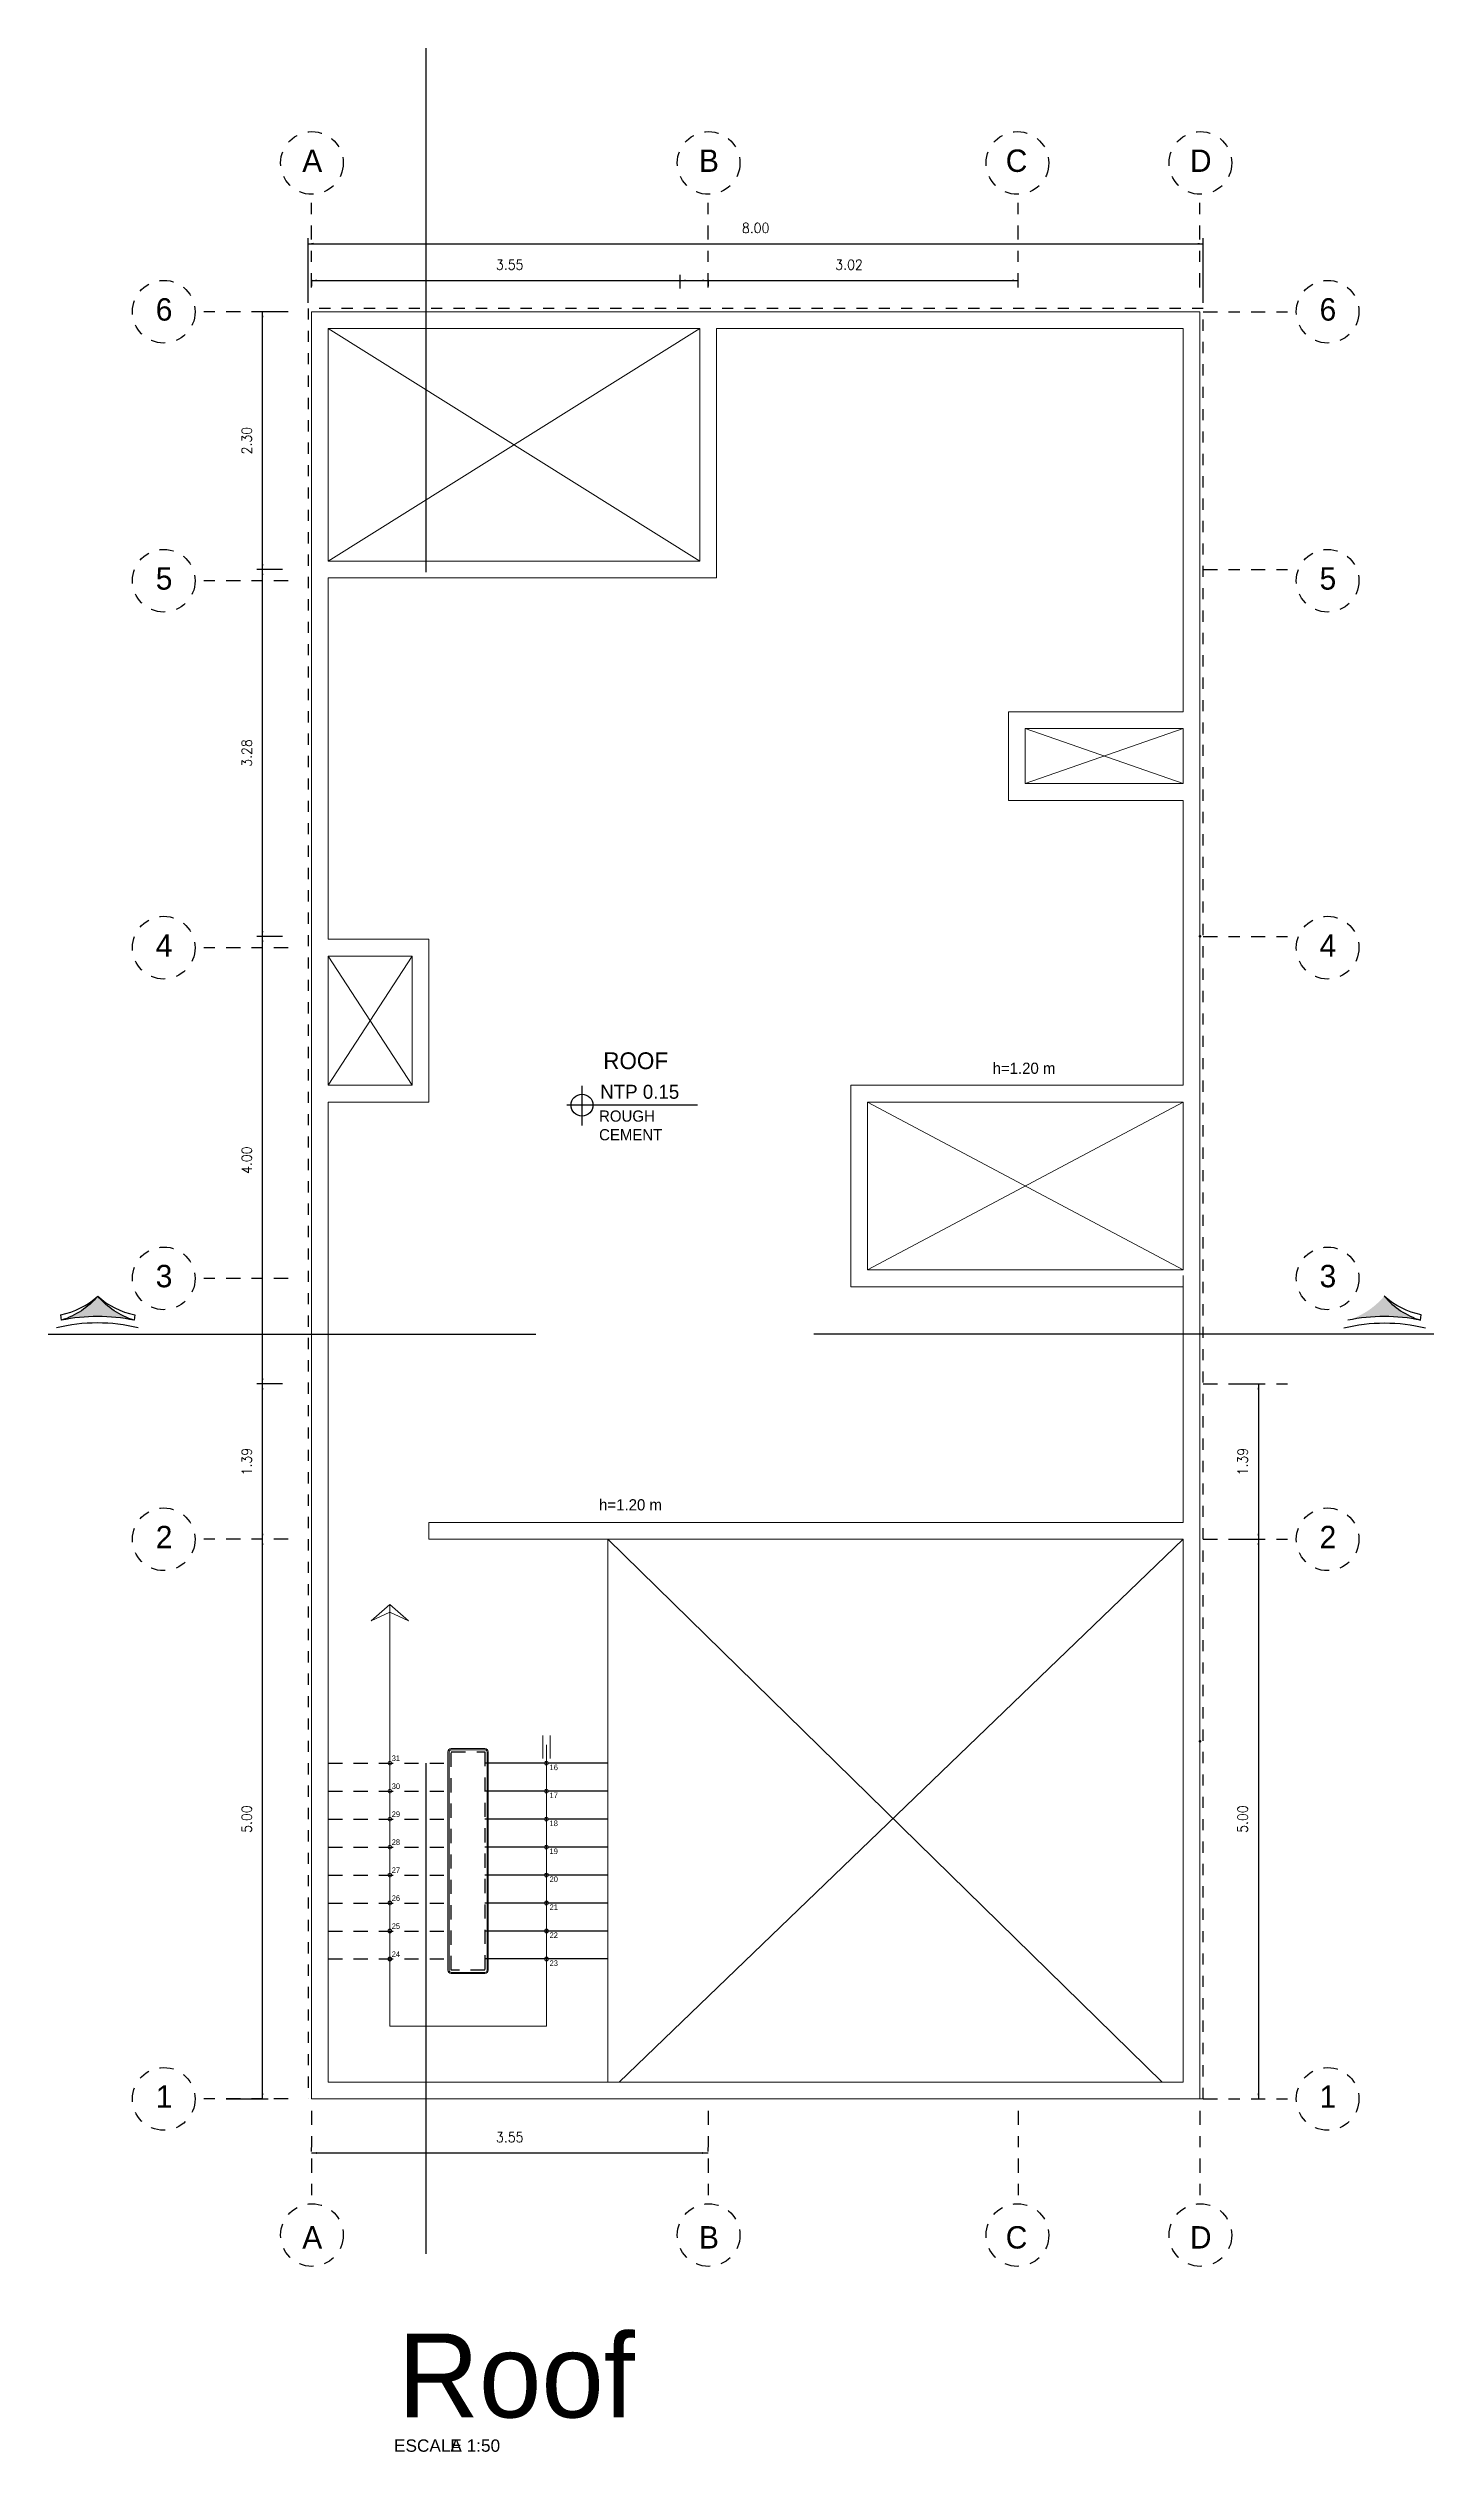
# Model space of a CAD drawing. Header units: millimetres. Extents: x -1414 to 2664, y 674 to 1517.
# Drawn here: x 1406.07 to 1418.45, y 839.88 to 861.36 of the extents above; entities that cross this region are included whole.
import ezdxf
from ezdxf.enums import TextEntityAlignment as Align

# ---------------------------------------------------------------- set-up
doc = ezdxf.new("R2010")
doc.units = ezdxf.units.MM
doc.header["$LTSCALE"] = 0.01
for name, pattern in [('DASHDOT', [25.4, 12.7, -6.35, 0, -6.35]), ('DASHED', [19.049999999999997, 12.7, -6.35]), ('DASHED2', [9.524999999999999, 6.35, -3.175])]:
    doc.linetypes.add(name, pattern=pattern)
for name, color, linetype, lineweight in [('.01', 1, 'CONTINUOUS', 9), ('.1', 2, 'CONTINUOUS', 13), ('MEMBRETE', 42, 'CONTINUOUS', 20), ('MOBILIARIO', 250, 'CONTINUOUS', 9), ('MURO', 5, 'CONTINUOUS', 50)]:
    doc.layers.add(name, color=color, linetype=linetype, lineweight=lineweight)
for name, color, linetype in [('.2', 2, 'CONTINUOUS'), ('2', 2, 'CONTINUOUS'), ('corte', 206, 'CONTINUOUS'), ('EJES', 8, 'DASHDOT'), ('TEXTOS02', 2, 'CONTINUOUS')]:
    doc.layers.add(name, color=color, linetype=linetype)
doc.styles.add('ARIAL-1', font='ARIAL-1')
doc.styles.get("Standard").update_dxf_attribs({"font": 'STANDARD'})
doc.styles.add('style1', font='style1')
doc.styles.add('TEXTO', font='TEXTO')
doc.dimstyles.get("Standard").update_dxf_attribs({"dimscale": 0.05, "dimtxt": 1.8, "dimasz": 1, "dimexe": 1, "dimexo": 1, "dimgap": 0.9, "dimtad": 0, "dimtoh": 1, "dimzin": 4, "dimdsep": 46, "dimcen": 0.09, "dimclrd": 2, "dimclre": 1, "dimclrt": 3, "dimadec": 0, "dimazin": 0, "dimtfac": 1, "dimtdec": 4, "dimtofl": 0, "dimtmove": 0, "dimatfit": 3, "dimfxl": 0.05, "dimtolj": 1, "dimtzin": 0, "dimarcsym": 0})

msp = doc.modelspace()

# ---------------------------------------------------------------- texts
at = {"layer": '2', "attachment_point": 1, "style": 'TEXTO'}
for s, insert, char_height, width in [('ROOF', (1411.028190656998, 852.3823032170512), 0.15, 0.4666666666666667), ('h=1.20 m', (1414.507829714149, 852.2900755571764), 0.1, 0.541666666666676), ('h=1.20 m', (1414.507829714149, 852.2900755571764), 0.1, 0.541666666666676), ('NTP 0.15', (1411.001237559601, 852.0922811243522), 0.125, 0.6909722222222299), ('NTP 0.15', (1411.001237559601, 852.0922811243522), 0.125, 0.6909722222222299), ('ROUGH CEMENT', (1410.991227995907, 851.8628505025811), 0.1, 0.9972222222222346), ('h=1.20 m', (1410.991227995907, 848.3891310618383), 0.1, 0.541666666666676), ('h=1.20 m', (1410.991227995907, 848.3891310618383), 0.1, 0.541666666666676), ('31', (1409.138116950452, 846.099278819427), 0.05, 0.0500000000000031), ('31', (1409.138116950452, 846.099278819427), 0.05, 0.0500000000000031), ('16', (1410.548662868778, 846.0180015050615), 0.05, 0.0500000000000031), ('16', (1410.548662868778, 846.0180015050615), 0.05, 0.0500000000000031), ('30', (1409.138116950452, 845.849278819431), 0.05, 0.06111111111111421), ('30', (1409.138116950452, 845.849278819431), 0.05, 0.06111111111111421), ('17', (1410.548662868778, 845.7680015050615), 0.05, 0.05), ('17', (1410.548662868778, 845.7680015050615), 0.05, 0.05), ('29', (1409.138116950452, 845.599278819431), 0.05, 0.06111111111111112), ('29', (1409.138116950452, 845.599278819431), 0.05, 0.06111111111111112), ('18', (1410.548662868778, 845.5180015050576), 0.05, 0.05), ('18', (1410.548662868778, 845.5180015050576), 0.05, 0.05), ('28', (1409.138116950452, 845.349278819427), 0.05, 0.06111111111111112), ('28', (1409.138116950452, 845.349278819427), 0.05, 0.06111111111111112), ('19', (1410.548662868778, 845.2680015050615), 0.05, 0.05), ('19', (1410.548662868778, 845.2680015050615), 0.05, 0.05), ('27', (1409.138116950452, 845.0992788194308), 0.05, 0.06111111111111112), ('27', (1409.138116950452, 845.0992788194308), 0.05, 0.06111111111111112), ('26', (1409.138116950452, 844.849278819427), 0.05, 0.06111111111111421), ('26', (1409.138116950452, 844.849278819427), 0.05, 0.06111111111111421), ('20', (1410.548662868778, 845.0180015050613), 0.05, 0.06111111111111111), ('20', (1410.548662868778, 845.0180015050613), 0.05, 0.06111111111111111), ('21', (1410.548662868778, 844.7680015050576), 0.05, 0.05), ('21', (1410.548662868778, 844.7680015050576), 0.05, 0.05), ('25', (1409.138116950452, 844.599278819427), 0.05, 0.06111111111111421), ('25', (1409.138116950452, 844.599278819427), 0.05, 0.06111111111111421), ('22', (1410.548662868778, 844.5180015050577), 0.05, 0.06111111111111112), ('22', (1410.548662868778, 844.5180015050577), 0.05, 0.06111111111111112), ('24', (1409.138116950452, 844.349278819427), 0.05, 0.06666666666666667), ('24', (1409.138116950452, 844.349278819427), 0.05, 0.06666666666666667), ('23', (1410.548662868778, 844.2680015050576), 0.05, 0.06111111111111421), ('23', (1410.548662868778, 844.2680015050576), 0.05, 0.06111111111111421)]:
    msp.add_mtext(s, dxfattribs=dict(at, insert=insert, char_height=char_height, width=width))
at = {"layer": 'EJES', "color": 2, "style": 'style1'}
for s, p in [('A', (1408.427789035803, 860.349972805743)), ('A', (1408.427789035803, 860.349972805743)), ('B', (1411.972789035803, 860.3499728057428)), ('B', (1411.972789035803, 860.3499728057428)), ('C', (1414.721877220066, 860.3499728057429)), ('C', (1414.721877220066, 860.3499728057429)), ('D', (1416.367789035803, 860.349972805743)), ('D', (1416.367789035803, 860.349972805743)), ('6', (1407.103479912643, 859.0210373698659)), ('6', (1407.103479912643, 859.0210373698659)), ('6', (1417.504228233512, 859.0210373698659)), ('6', (1417.504228233512, 859.0210373698659)), ('5', (1407.103479912643, 856.617037369866)), ('5', (1407.103479912643, 856.617037369866)), ('5', (1417.504228233512, 856.617037369866)), ('5', (1417.504228233512, 856.617037369866)), ('4', (1407.103479912643, 853.3380537044342)), ('4', (1407.103479912643, 853.3380537044342)), ('4', (1417.504228233512, 853.3380537044342)), ('4', (1417.504228233512, 853.3380537044342)), ('3', (1407.103479912643, 850.3830373698659)), ('3', (1407.103479912643, 850.3830373698659)), ('3', (1417.504228233512, 850.3830373698659)), ('3', (1417.504228233512, 850.3830373698659)), ('2', (1407.103479912643, 848.051037369865)), ('2', (1407.103479912643, 848.051037369865)), ('2', (1417.504228233512, 848.051037369865)), ('2', (1417.504228233512, 848.051037369865)), ('1', (1407.103479912643, 843.0510373698659)), ('1', (1407.103479912643, 843.0510373698659)), ('1', (1417.504228233512, 843.0510373698659)), ('1', (1417.504228233512, 843.0510373698659)), ('A', (1408.427789035803, 841.7932330002121)), ('A', (1408.427789035803, 841.7932330002121)), ('B', (1411.972789035803, 841.7932330002124)), ('B', (1411.972789035803, 841.7932330002124)), ('C', (1414.721877220066, 841.793233000212)), ('C', (1414.721877220066, 841.793233000212)), ('D', (1416.367789035803, 841.7932330002121)), ('D', (1416.367789035803, 841.7932330002121))]:
    msp.add_text(s, height=0.2, dxfattribs=at).set_placement(p, align=Align.MIDDLE_CENTER)
at = {"layer": 'MEMBRETE', "insert": (1409.193402884125, 840.9339315507542), "char_height": 0.75, "width": 2.083333333333333, "attachment_point": 1, "style": 'TEXTO'}
msp.add_mtext('Roof', dxfattribs=at)
at = {"layer": 'MOBILIARIO', "style": 'ARIAL-1'}
for s in ['ESCALA 1:50', 'SCALE 1:50']:
    msp.add_text(s, height=0.11, dxfattribs=at).set_placement((1410.106740651629, 839.8773705122934), align=Align.RIGHT)

# ---------------------------------------------------------------- blocks, each defined once
blk = doc.blocks.new('*D10')
at = {"layer": 'MURO', "color": 1, "linetype": 'ByBlock', "lineweight": -2}
for p, q in [((1408.390129853719, 859.0806430062133), (1408.390129853719, 859.6579020207491)), ((1416.390129853719, 859.0806430062133), (1416.390129853719, 859.6579020207491))]:
    blk.add_line(p, q, dxfattribs=at)
at = {"layer": 'MURO', "color": 2, "linetype": 'ByBlock', "lineweight": -2}
blk.add_line((1408.390129853719, 859.6079020207492), (1416.390129853719, 859.6079020207492), dxfattribs=at)
for points in [[(1408.390129853719, 859.6079020207492), (1408.440129853719, 859.6162277139047), (1408.440129853719, 859.5995763275937)], [(1416.390129853719, 859.6079020207492), (1416.340129853719, 859.5995763275937), (1416.340129853719, 859.6162277139047)]]:
    blk.add_solid(points, dxfattribs=at)
at = {"layer": 'MURO', "color": 3, "linetype": 'CONTINUOUS', "lineweight": -2, "insert": (1412.390129853719, 859.7489593195213), "char_height": 0.09000000000000001, "width": 0.21, "attachment_point": 5}
blk.add_mtext('8.00', dxfattribs=at)
blk = doc.blocks.new('*D11')
at = {"layer": 'MURO', "color": 1, "linetype": 'ByBlock', "lineweight": -2}
for p, q in [((1416.855849452573, 848.0306430062133), (1416.933444324785, 848.0306430062133)), ((1416.855849452573, 843.0306430062143), (1416.933444324785, 843.0306430062143))]:
    blk.add_line(p, q, dxfattribs=at)
at = {"layer": 'MURO', "color": 2, "linetype": 'ByBlock', "lineweight": -2}
blk.add_line((1416.883444324785, 848.0306430062133), (1416.883444324785, 843.0306430062143), dxfattribs=at)
for points in [[(1416.883444324785, 848.0306430062133), (1416.89177001794, 847.9806430062133), (1416.875118631629, 847.9806430062133)], [(1416.883444324785, 843.0306430062143), (1416.875118631629, 843.0806430062142), (1416.89177001794, 843.0806430062142)]]:
    blk.add_solid(points, dxfattribs=at)
at = {"layer": 'MURO', "color": 3, "linetype": 'CONTINUOUS', "lineweight": -2, "insert": (1416.742387026013, 845.5306430062141), "char_height": 0.09000000000000001, "width": 0.2100000000000056, "attachment_point": 5, "rotation": 90}
blk.add_mtext('5.00', dxfattribs=at)
blk = doc.blocks.new('*D12')
at = {"layer": 'MURO', "color": 1, "linetype": 'ByBlock', "lineweight": -2}
for p, q in [((1407.961881272691, 848.0306430062134), (1407.933174347083, 848.0306430062134)), ((1407.657529949989, 843.0306430062142), (1408.033174347083, 843.0306430062142))]:
    blk.add_line(p, q, dxfattribs=at)
at = {"layer": 'MURO', "color": 2, "linetype": 'ByBlock', "lineweight": -2}
blk.add_line((1407.983174347083, 843.0306430062142), (1407.983174347083, 848.0306430062134), dxfattribs=at)
for points in [[(1407.983174347083, 848.0306430062134), (1407.991500040238, 847.9806430062134), (1407.974848653927, 847.9806430062134)], [(1407.983174347083, 843.0306430062142), (1407.974848653927, 843.0806430062141), (1407.991500040238, 843.0806430062141)]]:
    blk.add_solid(points, dxfattribs=at)
at = {"layer": 'MURO', "color": 3, "linetype": 'CONTINUOUS', "lineweight": -2, "insert": (1407.84211704831, 845.5306430062141), "char_height": 0.09000000000000001, "width": 0.2100000000000056, "attachment_point": 5, "rotation": 90}
blk.add_mtext('5.00', dxfattribs=at)
blk = doc.blocks.new('*D13')
at = {"layer": 'MURO', "color": 1, "linetype": 'ByBlock', "lineweight": -2}
for p, q in [((1408.162259928267, 849.4186430062141), (1407.933174347083, 849.4186430062141)), ((1407.961881272691, 848.0306430062133), (1407.933174347083, 848.0306430062133))]:
    blk.add_line(p, q, dxfattribs=at)
at = {"layer": 'MURO', "color": 2, "linetype": 'ByBlock', "lineweight": -2}
blk.add_line((1407.983174347083, 848.0306430062133), (1407.983174347083, 849.4186430062141), dxfattribs=at)
for points in [[(1407.983174347083, 849.4186430062141), (1407.991500040238, 849.3686430062141), (1407.974848653927, 849.3686430062141)], [(1407.983174347083, 848.0306430062133), (1407.974848653927, 848.0806430062132), (1407.991500040238, 848.0806430062132)]]:
    blk.add_solid(points, dxfattribs=at)
at = {"layer": 'MURO', "color": 3, "linetype": 'CONTINUOUS', "lineweight": -2, "insert": (1407.842082941898, 848.7246430062139), "char_height": 0.09000000000000001, "width": 0.1900000000000056, "attachment_point": 5, "rotation": 90}
blk.add_mtext('1.39', dxfattribs=at)
blk = doc.blocks.new('*D14')
at = {"layer": 'MURO', "color": 1, "linetype": 'ByBlock', "lineweight": -2}
for p, q in [((1408.162259928267, 853.4176593407825), (1407.933174347083, 853.4176593407825)), ((1408.162259928267, 849.4186430062142), (1407.933174347083, 849.4186430062142))]:
    blk.add_line(p, q, dxfattribs=at)
at = {"layer": 'MURO', "color": 2, "linetype": 'ByBlock', "lineweight": -2}
blk.add_line((1407.983174347083, 849.4186430062142), (1407.983174347083, 853.4176593407825), dxfattribs=at)
for points in [[(1407.983174347083, 853.4176593407825), (1407.991500040238, 853.3676593407826), (1407.974848653927, 853.3676593407826)], [(1407.983174347083, 849.4186430062142), (1407.974848653927, 849.4686430062142), (1407.991500040238, 849.4686430062142)]]:
    blk.add_solid(points, dxfattribs=at)
at = {"layer": 'MURO', "color": 3, "linetype": 'CONTINUOUS', "lineweight": -2, "insert": (1407.84211704831, 851.4181511734986), "char_height": 0.09000000000000001, "width": 0.2200000000000001, "attachment_point": 5, "rotation": 90}
blk.add_mtext('4.00', dxfattribs=at)
blk = doc.blocks.new('*D15')
at = {"layer": 'MURO', "color": 1, "linetype": 'ByBlock', "lineweight": -2}
for p, q in [((1408.162259928267, 856.6966430062143), (1407.933174347083, 856.6966430062143)), ((1408.162259928267, 853.4176593407825), (1407.933174347083, 853.4176593407825))]:
    blk.add_line(p, q, dxfattribs=at)
at = {"layer": 'MURO', "color": 2, "linetype": 'ByBlock', "lineweight": -2}
blk.add_line((1407.983174347083, 853.4176593407825), (1407.983174347083, 856.6966430062143), dxfattribs=at)
for points in [[(1407.983174347083, 856.6966430062143), (1407.991500040238, 856.6466430062144), (1407.974848653927, 856.6466430062144)], [(1407.983174347083, 853.4176593407825), (1407.974848653927, 853.4676593407825), (1407.991500040238, 853.4676593407825)]]:
    blk.add_solid(points, dxfattribs=at)
at = {"layer": 'MURO', "color": 3, "linetype": 'CONTINUOUS', "lineweight": -2, "insert": (1407.842082941898, 855.0571511734987), "char_height": 0.09000000000000001, "width": 0.2100000000000056, "attachment_point": 5, "rotation": 90}
blk.add_mtext('3.28', dxfattribs=at)
blk = doc.blocks.new('*D16')
at = {"layer": 'MURO', "color": 1, "linetype": 'ByBlock', "lineweight": -2}
for p, q in [((1408.162259928267, 859.0006430062142), (1407.933174347083, 859.0006430062142)), ((1408.162259928267, 856.6966430062143), (1407.933174347083, 856.6966430062143))]:
    blk.add_line(p, q, dxfattribs=at)
at = {"layer": 'MURO', "color": 2, "linetype": 'ByBlock', "lineweight": -2}
blk.add_line((1407.983174347083, 856.6966430062143), (1407.983174347083, 859.0006430062142), dxfattribs=at)
for points in [[(1407.983174347083, 859.0006430062142), (1407.991500040238, 858.9506430062142), (1407.974848653927, 858.9506430062142)], [(1407.983174347083, 856.6966430062143), (1407.974848653927, 856.7466430062143), (1407.991500040238, 856.7466430062143)]]:
    blk.add_solid(points, dxfattribs=at)
at = {"layer": 'MURO', "color": 3, "linetype": 'CONTINUOUS', "lineweight": -2, "insert": (1407.842082941898, 857.8486430062145), "char_height": 0.09000000000000001, "width": 0.2100000000000057, "attachment_point": 5, "rotation": 90}
blk.add_mtext('2.30', dxfattribs=at)
blk = doc.blocks.new('*D17')
at = {"layer": 'MURO', "color": 1, "linetype": 'ByBlock', "lineweight": -2}
for p, q in [((1408.420129853719, 859.2839550550252), (1408.420129853719, 859.2292436127731)), ((1411.965129853719, 859.2839550550242), (1411.965129853719, 859.2292436127731))]:
    blk.add_line(p, q, dxfattribs=at)
at = {"layer": 'MURO', "color": 2, "linetype": 'ByBlock', "lineweight": -2}
blk.add_line((1408.420129853719, 859.279243612773), (1411.965129853719, 859.279243612773), dxfattribs=at)
for points in [[(1408.420129853719, 859.279243612773), (1408.470129853719, 859.2875693059285), (1408.470129853719, 859.2709179196175)], [(1411.965129853719, 859.279243612773), (1411.915129853719, 859.2709179196175), (1411.915129853719, 859.2875693059285)]]:
    blk.add_solid(points, dxfattribs=at)
at = {"layer": 'MURO', "color": 3, "linetype": 'CONTINUOUS', "lineweight": -2, "insert": (1410.192629853719, 859.4203350179572), "char_height": 0.09000000000000001, "width": 0.2100000000000168, "attachment_point": 5}
blk.add_mtext('3.55', dxfattribs=at)
blk = doc.blocks.new('*D18')
at = {"layer": 'MURO', "color": 1, "linetype": 'ByBlock', "lineweight": -2}
for p, q in [((1416.663141482101, 849.4186430062142), (1416.933444324786, 849.4186430062142)), ((1416.663141482101, 848.0306430062133), (1416.933444324786, 848.0306430062133))]:
    blk.add_line(p, q, dxfattribs=at)
at = {"layer": 'MURO', "color": 2, "linetype": 'ByBlock', "lineweight": -2}
blk.add_line((1416.883444324786, 849.4186430062142), (1416.883444324786, 848.0306430062133), dxfattribs=at)
for points in [[(1416.883444324786, 849.4186430062142), (1416.891770017942, 849.3686430062143), (1416.875118631631, 849.3686430062143)], [(1416.883444324786, 848.0306430062133), (1416.875118631631, 848.0806430062132), (1416.891770017942, 848.0806430062132)]]:
    blk.add_solid(points, dxfattribs=at)
at = {"layer": 'MURO', "color": 3, "linetype": 'CONTINUOUS', "lineweight": -2, "insert": (1416.742352919601, 848.724643006214), "char_height": 0.09000000000000001, "width": 0.1900000000000056, "attachment_point": 5, "rotation": 90}
blk.add_mtext('1.39', dxfattribs=at)
blk = doc.blocks.new('*D19')
at = {"layer": 'MURO', "color": 1, "linetype": 'ByBlock', "lineweight": -2}
for p, q in [((1411.715129853719, 859.2092436127734), (1411.715129853719, 859.3292436127732)), ((1414.735129853719, 859.2682230885123), (1414.735129853719, 859.3292436127732))]:
    blk.add_line(p, q, dxfattribs=at)
at = {"layer": 'MURO', "color": 2, "linetype": 'ByBlock', "lineweight": -2}
blk.add_line((1411.715129853719, 859.2792436127733), (1414.735129853719, 859.2792436127733), dxfattribs=at)
for points in [[(1411.715129853719, 859.2792436127733), (1411.765129853719, 859.2875693059287), (1411.765129853719, 859.2709179196178)], [(1414.735129853719, 859.2792436127733), (1414.685129853719, 859.2709179196178), (1414.685129853719, 859.2875693059287)]]:
    blk.add_solid(points, dxfattribs=at)
at = {"layer": 'MURO', "color": 3, "linetype": 'CONTINUOUS', "lineweight": -2, "insert": (1413.225129853719, 859.4203350179574), "char_height": 0.09000000000000001, "width": 0.2100000000000056, "attachment_point": 5}
blk.add_mtext('3.02', dxfattribs=at)
blk = doc.blocks.new('*D51')
at = {"layer": '.01', "color": 1, "linetype": 'ByBlock', "lineweight": -2}
for p, q in [((1408.420129853719, 842.5592827174428), (1408.420129853719, 842.5969776504388)), ((1411.965129853719, 842.5592827174438), (1411.965129853719, 842.5969776504388))]:
    blk.add_line(p, q, dxfattribs=at)
at = {"layer": '.01', "color": 2, "linetype": 'ByBlock', "lineweight": -2}
blk.add_line((1408.420129853719, 842.5469776504389), (1411.965129853719, 842.5469776504389), dxfattribs=at)
for points in [[(1408.420129853719, 842.5469776504389), (1408.470129853719, 842.5553033435943), (1408.470129853719, 842.5386519572834)], [(1411.965129853719, 842.5469776504389), (1411.915129853719, 842.5386519572834), (1411.915129853719, 842.5553033435943)]]:
    blk.add_solid(points, dxfattribs=at)
at = {"layer": '.01', "color": 3, "linetype": 'CONTINUOUS', "lineweight": -2, "insert": (1410.192629853719, 842.688069055623), "char_height": 0.09000000000000001, "width": 0.2100000000000168, "attachment_point": 5}
blk.add_mtext('3.55', dxfattribs=at)
blk = doc.blocks.new('*D67')
at = {"layer": 'MURO', "color": 1, "linetype": 'ByBlock', "lineweight": -2}
for p, q in [((1408.390129853719, 859.0806430062133), (1408.390129853719, 859.6579020207491)), ((1416.390129853719, 859.0806430062133), (1416.390129853719, 859.6579020207491))]:
    blk.add_line(p, q, dxfattribs=at)
at = {"layer": 'MURO', "color": 2, "linetype": 'ByBlock', "lineweight": -2}
blk.add_line((1408.390129853719, 859.6079020207492), (1416.390129853719, 859.6079020207492), dxfattribs=at)
for points in [[(1408.390129853719, 859.6079020207492), (1408.440129853719, 859.6162277139047), (1408.440129853719, 859.5995763275937)], [(1416.390129853719, 859.6079020207492), (1416.340129853719, 859.5995763275937), (1416.340129853719, 859.6162277139047)]]:
    blk.add_solid(points, dxfattribs=at)
at = {"layer": 'MURO', "color": 3, "linetype": 'CONTINUOUS', "lineweight": -2, "insert": (1412.390129853719, 859.7489593195213), "char_height": 0.09000000000000001, "width": 0.21, "attachment_point": 5}
blk.add_mtext('8.00', dxfattribs=at)
blk = doc.blocks.new('*D68')
at = {"layer": 'MURO', "color": 1, "linetype": 'ByBlock', "lineweight": -2}
for p, q in [((1416.855849452573, 848.0306430062133), (1416.933444324785, 848.0306430062133)), ((1416.855849452573, 843.0306430062143), (1416.933444324785, 843.0306430062143))]:
    blk.add_line(p, q, dxfattribs=at)
at = {"layer": 'MURO', "color": 2, "linetype": 'ByBlock', "lineweight": -2}
blk.add_line((1416.883444324785, 848.0306430062133), (1416.883444324785, 843.0306430062143), dxfattribs=at)
for points in [[(1416.883444324785, 848.0306430062133), (1416.89177001794, 847.9806430062133), (1416.875118631629, 847.9806430062133)], [(1416.883444324785, 843.0306430062143), (1416.875118631629, 843.0806430062142), (1416.89177001794, 843.0806430062142)]]:
    blk.add_solid(points, dxfattribs=at)
at = {"layer": 'MURO', "color": 3, "linetype": 'CONTINUOUS', "lineweight": -2, "insert": (1416.742387026013, 845.5306430062141), "char_height": 0.09000000000000001, "width": 0.2100000000000056, "attachment_point": 5, "rotation": 90}
blk.add_mtext('5.00', dxfattribs=at)
blk = doc.blocks.new('*D69')
at = {"layer": 'MURO', "color": 1, "linetype": 'ByBlock', "lineweight": -2}
for p, q in [((1407.961881272691, 848.0306430062134), (1407.933174347083, 848.0306430062134)), ((1407.657529949989, 843.0306430062142), (1408.033174347083, 843.0306430062142))]:
    blk.add_line(p, q, dxfattribs=at)
at = {"layer": 'MURO', "color": 2, "linetype": 'ByBlock', "lineweight": -2}
blk.add_line((1407.983174347083, 843.0306430062142), (1407.983174347083, 848.0306430062134), dxfattribs=at)
for points in [[(1407.983174347083, 848.0306430062134), (1407.991500040238, 847.9806430062134), (1407.974848653927, 847.9806430062134)], [(1407.983174347083, 843.0306430062142), (1407.974848653927, 843.0806430062141), (1407.991500040238, 843.0806430062141)]]:
    blk.add_solid(points, dxfattribs=at)
at = {"layer": 'MURO', "color": 3, "linetype": 'CONTINUOUS', "lineweight": -2, "insert": (1407.84211704831, 845.5306430062141), "char_height": 0.09000000000000001, "width": 0.2100000000000056, "attachment_point": 5, "rotation": 90}
blk.add_mtext('5.00', dxfattribs=at)
blk = doc.blocks.new('*D70')
at = {"layer": 'MURO', "color": 1, "linetype": 'ByBlock', "lineweight": -2}
for p, q in [((1408.162259928267, 849.4186430062141), (1407.933174347083, 849.4186430062141)), ((1407.961881272691, 848.0306430062133), (1407.933174347083, 848.0306430062133))]:
    blk.add_line(p, q, dxfattribs=at)
at = {"layer": 'MURO', "color": 2, "linetype": 'ByBlock', "lineweight": -2}
blk.add_line((1407.983174347083, 848.0306430062133), (1407.983174347083, 849.4186430062141), dxfattribs=at)
for points in [[(1407.983174347083, 849.4186430062141), (1407.991500040238, 849.3686430062141), (1407.974848653927, 849.3686430062141)], [(1407.983174347083, 848.0306430062133), (1407.974848653927, 848.0806430062132), (1407.991500040238, 848.0806430062132)]]:
    blk.add_solid(points, dxfattribs=at)
at = {"layer": 'MURO', "color": 3, "linetype": 'CONTINUOUS', "lineweight": -2, "insert": (1407.842082941898, 848.7246430062139), "char_height": 0.09000000000000001, "width": 0.1900000000000056, "attachment_point": 5, "rotation": 90}
blk.add_mtext('1.39', dxfattribs=at)
blk = doc.blocks.new('*D71')
at = {"layer": 'MURO', "color": 1, "linetype": 'ByBlock', "lineweight": -2}
for p, q in [((1408.162259928267, 853.4176593407825), (1407.933174347083, 853.4176593407825)), ((1408.162259928267, 849.4186430062142), (1407.933174347083, 849.4186430062142))]:
    blk.add_line(p, q, dxfattribs=at)
at = {"layer": 'MURO', "color": 2, "linetype": 'ByBlock', "lineweight": -2}
blk.add_line((1407.983174347083, 849.4186430062142), (1407.983174347083, 853.4176593407825), dxfattribs=at)
for points in [[(1407.983174347083, 853.4176593407825), (1407.991500040238, 853.3676593407826), (1407.974848653927, 853.3676593407826)], [(1407.983174347083, 849.4186430062142), (1407.974848653927, 849.4686430062142), (1407.991500040238, 849.4686430062142)]]:
    blk.add_solid(points, dxfattribs=at)
at = {"layer": 'MURO', "color": 3, "linetype": 'CONTINUOUS', "lineweight": -2, "insert": (1407.84211704831, 851.4181511734986), "char_height": 0.09000000000000001, "width": 0.2200000000000001, "attachment_point": 5, "rotation": 90}
blk.add_mtext('4.00', dxfattribs=at)
blk = doc.blocks.new('*D72')
at = {"layer": 'MURO', "color": 1, "linetype": 'ByBlock', "lineweight": -2}
for p, q in [((1408.162259928267, 856.6966430062143), (1407.933174347083, 856.6966430062143)), ((1408.162259928267, 853.4176593407825), (1407.933174347083, 853.4176593407825))]:
    blk.add_line(p, q, dxfattribs=at)
at = {"layer": 'MURO', "color": 2, "linetype": 'ByBlock', "lineweight": -2}
blk.add_line((1407.983174347083, 853.4176593407825), (1407.983174347083, 856.6966430062143), dxfattribs=at)
for points in [[(1407.983174347083, 856.6966430062143), (1407.991500040238, 856.6466430062144), (1407.974848653927, 856.6466430062144)], [(1407.983174347083, 853.4176593407825), (1407.974848653927, 853.4676593407825), (1407.991500040238, 853.4676593407825)]]:
    blk.add_solid(points, dxfattribs=at)
at = {"layer": 'MURO', "color": 3, "linetype": 'CONTINUOUS', "lineweight": -2, "insert": (1407.842082941898, 855.0571511734987), "char_height": 0.09000000000000001, "width": 0.2100000000000056, "attachment_point": 5, "rotation": 90}
blk.add_mtext('3.28', dxfattribs=at)
blk = doc.blocks.new('*D73')
at = {"layer": 'MURO', "color": 1, "linetype": 'ByBlock', "lineweight": -2}
for p, q in [((1408.162259928267, 859.0006430062142), (1407.933174347083, 859.0006430062142)), ((1408.162259928267, 856.6966430062143), (1407.933174347083, 856.6966430062143))]:
    blk.add_line(p, q, dxfattribs=at)
at = {"layer": 'MURO', "color": 2, "linetype": 'ByBlock', "lineweight": -2}
blk.add_line((1407.983174347083, 856.6966430062143), (1407.983174347083, 859.0006430062142), dxfattribs=at)
for points in [[(1407.983174347083, 859.0006430062142), (1407.991500040238, 858.9506430062142), (1407.974848653927, 858.9506430062142)], [(1407.983174347083, 856.6966430062143), (1407.974848653927, 856.7466430062143), (1407.991500040238, 856.7466430062143)]]:
    blk.add_solid(points, dxfattribs=at)
at = {"layer": 'MURO', "color": 3, "linetype": 'CONTINUOUS', "lineweight": -2, "insert": (1407.842082941898, 857.8486430062145), "char_height": 0.09000000000000001, "width": 0.2100000000000057, "attachment_point": 5, "rotation": 90}
blk.add_mtext('2.30', dxfattribs=at)
blk = doc.blocks.new('*D74')
at = {"layer": 'MURO', "color": 1, "linetype": 'ByBlock', "lineweight": -2}
for p, q in [((1408.420129853719, 859.2839550550252), (1408.420129853719, 859.2292436127731)), ((1411.965129853719, 859.2839550550242), (1411.965129853719, 859.2292436127731))]:
    blk.add_line(p, q, dxfattribs=at)
at = {"layer": 'MURO', "color": 2, "linetype": 'ByBlock', "lineweight": -2}
blk.add_line((1408.420129853719, 859.279243612773), (1411.965129853719, 859.279243612773), dxfattribs=at)
for points in [[(1408.420129853719, 859.279243612773), (1408.470129853719, 859.2875693059285), (1408.470129853719, 859.2709179196175)], [(1411.965129853719, 859.279243612773), (1411.915129853719, 859.2709179196175), (1411.915129853719, 859.2875693059285)]]:
    blk.add_solid(points, dxfattribs=at)
at = {"layer": 'MURO', "color": 3, "linetype": 'CONTINUOUS', "lineweight": -2, "insert": (1410.192629853719, 859.4203350179572), "char_height": 0.09000000000000001, "width": 0.2100000000000168, "attachment_point": 5}
blk.add_mtext('3.55', dxfattribs=at)
blk = doc.blocks.new('*D75')
at = {"layer": 'MURO', "color": 1, "linetype": 'ByBlock', "lineweight": -2}
for p, q in [((1416.663141482101, 849.4186430062142), (1416.933444324786, 849.4186430062142)), ((1416.663141482101, 848.0306430062133), (1416.933444324786, 848.0306430062133))]:
    blk.add_line(p, q, dxfattribs=at)
at = {"layer": 'MURO', "color": 2, "linetype": 'ByBlock', "lineweight": -2}
blk.add_line((1416.883444324786, 849.4186430062142), (1416.883444324786, 848.0306430062133), dxfattribs=at)
for points in [[(1416.883444324786, 849.4186430062142), (1416.891770017942, 849.3686430062143), (1416.875118631631, 849.3686430062143)], [(1416.883444324786, 848.0306430062133), (1416.875118631631, 848.0806430062132), (1416.891770017942, 848.0806430062132)]]:
    blk.add_solid(points, dxfattribs=at)
at = {"layer": 'MURO', "color": 3, "linetype": 'CONTINUOUS', "lineweight": -2, "insert": (1416.742352919601, 848.724643006214), "char_height": 0.09000000000000001, "width": 0.1900000000000056, "attachment_point": 5, "rotation": 90}
blk.add_mtext('1.39', dxfattribs=at)
blk = doc.blocks.new('*D76')
at = {"layer": 'MURO', "color": 1, "linetype": 'ByBlock', "lineweight": -2}
for p, q in [((1411.715129853719, 859.2092436127734), (1411.715129853719, 859.3292436127732)), ((1414.735129853719, 859.2682230885123), (1414.735129853719, 859.3292436127732))]:
    blk.add_line(p, q, dxfattribs=at)
at = {"layer": 'MURO', "color": 2, "linetype": 'ByBlock', "lineweight": -2}
blk.add_line((1411.715129853719, 859.2792436127733), (1414.735129853719, 859.2792436127733), dxfattribs=at)
for points in [[(1411.715129853719, 859.2792436127733), (1411.765129853719, 859.2875693059287), (1411.765129853719, 859.2709179196178)], [(1414.735129853719, 859.2792436127733), (1414.685129853719, 859.2709179196178), (1414.685129853719, 859.2875693059287)]]:
    blk.add_solid(points, dxfattribs=at)
at = {"layer": 'MURO', "color": 3, "linetype": 'CONTINUOUS', "lineweight": -2, "insert": (1413.225129853719, 859.4203350179574), "char_height": 0.09000000000000001, "width": 0.2100000000000056, "attachment_point": 5}
blk.add_mtext('3.02', dxfattribs=at)
blk = doc.blocks.new('*D77')
at = {"layer": '.01', "color": 1, "linetype": 'ByBlock', "lineweight": -2}
for p, q in [((1408.420129853719, 842.5592827174428), (1408.420129853719, 842.5969776504388)), ((1411.965129853719, 842.5592827174438), (1411.965129853719, 842.5969776504388))]:
    blk.add_line(p, q, dxfattribs=at)
at = {"layer": '.01', "color": 2, "linetype": 'ByBlock', "lineweight": -2}
blk.add_line((1408.420129853719, 842.5469776504389), (1411.965129853719, 842.5469776504389), dxfattribs=at)
for points in [[(1408.420129853719, 842.5469776504389), (1408.470129853719, 842.5553033435943), (1408.470129853719, 842.5386519572834)], [(1411.965129853719, 842.5469776504389), (1411.915129853719, 842.5386519572834), (1411.915129853719, 842.5553033435943)]]:
    blk.add_solid(points, dxfattribs=at)
at = {"layer": '.01', "color": 3, "linetype": 'CONTINUOUS', "lineweight": -2, "insert": (1410.192629853719, 842.688069055623), "char_height": 0.09000000000000001, "width": 0.2100000000000168, "attachment_point": 5}
blk.add_mtext('3.55', dxfattribs=at)

# ---------------------------------------------------------------- dimensions: what is measured, and where the dimension line sits
at = {"layer": '.01'}
for picture in ['*D51', '*D77']:
    dim = msp.add_linear_dim(base=(1411.965129853719, 842.5469776504389), p1=(1408.420129853719, 842.5092827174428), p2=(1411.965129853719, 842.5092827174439), dimstyle='Standard', dxfattribs=at)
    dim.commit()
    dim.dimension.update_dxf_attribs({"geometry": picture, "text_midpoint": (1410.192629853719, 842.688069055623)})
at = {"layer": 'MURO'}
for base, p1, p2, picture, middle in [((1416.390129853719, 859.6079020207492), (1408.390129853719, 859.0306430062134), (1416.390129853719, 859.0306430062134), '*D10', (1412.390129853719, 859.7489593195213)), ((1416.390129853719, 859.6079020207492), (1408.390129853719, 859.0306430062134), (1416.390129853719, 859.0306430062134), '*D67', (1412.390129853719, 859.7489593195213)), ((1411.965129853719, 859.279243612773), (1408.420129853719, 859.3339550550252), (1411.965129853719, 859.3339550550241), '*D17', (1410.192629853719, 859.4203350179572)), ((1411.965129853719, 859.279243612773), (1408.420129853719, 859.3339550550252), (1411.965129853719, 859.3339550550241), '*D74', (1410.192629853719, 859.4203350179572)), ((1414.735129853719, 859.2792436127733), (1411.715129853719, 859.1592436127735), (1414.735129853719, 859.2182230885123), '*D19', (1413.225129853719, 859.4203350179574)), ((1414.735129853719, 859.2792436127733), (1411.715129853719, 859.1592436127735), (1414.735129853719, 859.2182230885123), '*D76', (1413.225129853719, 859.4203350179574))]:
    dim = msp.add_linear_dim(base=base, p1=p1, p2=p2, dimstyle='Standard', dxfattribs=at)
    dim.commit()
    dim.dimension.update_dxf_attribs({"geometry": picture, "text_midpoint": middle})
for base, p1, p2, picture, middle in [((1407.983174347083, 859.0006430062142), (1408.212259928267, 856.6966430062143), (1408.212259928267, 859.0006430062142), '*D16', (1407.842082941898, 857.8486430062145)), ((1407.983174347083, 859.0006430062142), (1408.212259928267, 856.6966430062143), (1408.212259928267, 859.0006430062142), '*D73', (1407.842082941898, 857.8486430062145)), ((1407.983174347083, 856.6966430062143), (1408.212259928267, 853.4176593407825), (1408.212259928267, 856.6966430062143), '*D15', (1407.842082941898, 855.0571511734987)), ((1407.983174347083, 856.6966430062143), (1408.212259928267, 853.4176593407825), (1408.212259928267, 856.6966430062143), '*D72', (1407.842082941898, 855.0571511734987)), ((1407.983174347083, 853.4176593407825), (1408.212259928267, 849.4186430062142), (1408.212259928267, 853.4176593407825), '*D14', (1407.84211704831, 851.4181511734986)), ((1407.983174347083, 853.4176593407825), (1408.212259928267, 849.4186430062142), (1408.212259928267, 853.4176593407825), '*D71', (1407.84211704831, 851.4181511734986)), ((1407.983174347083, 849.4186430062141), (1408.011881272691, 848.0306430062133), (1408.212259928267, 849.4186430062141), '*D13', (1407.842082941898, 848.7246430062139)), ((1407.983174347083, 849.4186430062141), (1408.011881272691, 848.0306430062133), (1408.212259928267, 849.4186430062141), '*D70', (1407.842082941898, 848.7246430062139)), ((1416.883444324786, 848.0306430062133), (1416.613141482101, 849.4186430062142), (1416.613141482101, 848.0306430062133), '*D18', (1416.742352919601, 848.724643006214)), ((1416.883444324786, 848.0306430062133), (1416.613141482101, 849.4186430062142), (1416.613141482101, 848.0306430062133), '*D75', (1416.742352919601, 848.724643006214)), ((1407.983174347083, 848.0306430062134), (1407.607529949989, 843.0306430062142), (1408.011881272691, 848.0306430062134), '*D12', (1407.84211704831, 845.5306430062141)), ((1407.983174347083, 848.0306430062134), (1407.607529949989, 843.0306430062142), (1408.011881272691, 848.0306430062134), '*D69', (1407.84211704831, 845.5306430062141)), ((1416.883444324785, 843.0306430062143), (1416.805849452573, 848.0306430062133), (1416.805849452573, 843.0306430062143), '*D11', (1416.742387026013, 845.5306430062141)), ((1416.883444324785, 843.0306430062143), (1416.805849452573, 848.0306430062133), (1416.805849452573, 843.0306430062143), '*D68', (1416.742387026013, 845.5306430062141))]:
    dim = msp.add_linear_dim(base=base, p1=p1, p2=p2, angle=90, dimstyle='Standard', dxfattribs=at)
    dim.commit()
    dim.dimension.update_dxf_attribs({"geometry": picture, "text_midpoint": middle})

# ---------------------------------------------------------------- hatches: boundary and pattern name
at = {"layer": 'corte', "linetype": 'CONTINUOUS'}
h = msp.add_hatch(color=256, dxfattribs=at)
edge = h.paths.add_edge_path(flags=0)
edge.add_arc((1406.510720200527, 848.4124758550091), 1.609220179784207, 78.38775046405584, 101.6122495359362)
edge.add_arc((1405.979176843488, 850.653537787892), 0.6964482990261149, 287.3449392422664, 319.7489052230102)
edge.add_arc((1407.042263557568, 850.6535377878901), 0.6964482990243678, 220.2510947768926, 252.6550607576326)
h = msp.add_hatch(color=256, dxfattribs=at)
edge = h.paths.add_edge_path(flags=0)
edge.add_arc((1406.510720200527, 848.4124758550091), 1.609220179784207, 78.38775046405584, 101.6122495359362)
edge.add_arc((1405.979176843488, 850.653537787892), 0.6964482990261149, 287.3449392422664, 319.7489052230102)
edge.add_arc((1407.042263557568, 850.6535377878901), 0.6964482990243678, 220.2510947768926, 252.6550607576326)
h = msp.add_hatch(color=256, dxfattribs=at)
edge = h.paths.add_edge_path(flags=0)
edge.add_arc((1418.007921502619, 848.4124758550087), 1.609220179784771, 78.38775046405908, 101.61224953594092, ccw=False)
edge.add_arc((1418.539464859658, 850.653537787892), 0.6964482990261149, 220.2510947769898, 252.6550607577336, ccw=False)
edge.add_arc((1417.476378145579, 850.6535377878904), 0.6964482990247075, 287.3449392423411, 319.74890522308596, ccw=False)
h = msp.add_hatch(color=256, dxfattribs=at)
edge = h.paths.add_edge_path(flags=0)
edge.add_arc((1418.007921502619, 848.4124758550087), 1.609220179784771, 78.38775046405908, 101.61224953594092, ccw=False)
edge.add_arc((1418.539464859658, 850.653537787892), 0.6964482990261149, 220.2510947769898, 252.6550607577336, ccw=False)
edge.add_arc((1417.476378145579, 850.6535377878904), 0.6964482990247075, 287.3449392423411, 319.74890522308596, ccw=False)

# ---------------------------------------------------------------- linework, layer by layer
at = {"layer": '.01'}
for p, q in [((1411.890129853719, 858.8506430062135), (1408.570129853719, 856.7716430062144)), ((1408.570129853719, 858.8506430062134), (1411.890129853719, 856.7716430062144)), ((1411.890129853719, 858.8506430062135), (1408.570129853719, 856.7716430062144)), ((1408.570129853719, 858.8506430062134), (1411.890129853719, 856.7716430062144)), ((1413.390129853719, 851.937643006218), (1416.210129853719, 850.4376430062181)), ((1416.210129853719, 851.9376430062181), (1413.390129853719, 850.437643006218)), ((1413.390129853719, 851.937643006218), (1416.210129853719, 850.4376430062181)), ((1416.210129853719, 851.9376430062181), (1413.390129853719, 850.437643006218)), ((1411.070129853714, 848.0306430062112), (1416.022929853714, 843.1806430062134)), ((1411.070129853714, 848.0306430062112), (1416.022929853714, 843.1806430062134)), ((1416.210129853719, 848.0306430062099), (1411.170129853719, 843.1806430062098)), ((1416.210129853719, 848.0306430062099), (1411.170129853719, 843.1806430062098)), ((1409.640129853717, 846.130643006214), (1409.640129853721, 844.2806430062138)), ((1409.640129853717, 846.130643006214), (1409.640129853721, 844.2806430062138)), ((1409.650129853717, 846.130643006214), (1409.650129853721, 844.2806430062138)), ((1409.650129853717, 846.130643006214), (1409.650129853721, 844.2806430062138)), ((1409.670129853717, 846.1606430062142), (1409.970129853716, 846.1606430062151)), ((1409.670129853717, 846.1606430062142), (1409.970129853716, 846.1606430062151)), ((1409.670129853717, 846.1506430062141), (1409.970129853716, 846.150643006215)), ((1409.670129853717, 846.1506430062141), (1409.970129853716, 846.150643006215)), ((1409.990129853716, 846.1306430062148), (1409.990129853721, 844.2806430062146)), ((1409.990129853716, 846.1306430062148), (1409.990129853721, 844.2806430062146)), ((1410.000129853717, 846.1306430062148), (1410.000129853721, 844.2806430062146)), ((1410.000129853717, 846.1306430062148), (1410.000129853721, 844.2806430062146)), ((1409.640129853719, 844.1806430062138), (1409.640129853719, 846.030643006214)), ((1409.640129853719, 844.1806430062138), (1409.640129853719, 846.030643006214)), ((1409.650129853719, 844.1806430062138), (1409.650129853719, 846.030643006214)), ((1409.650129853719, 844.1806430062138), (1409.650129853719, 846.030643006214)), ((1409.990129853719, 844.1806430062138), (1409.990129853718, 846.030643006214)), ((1409.990129853719, 844.1806430062138), (1409.990129853718, 846.030643006214)), ((1410.000129853719, 844.1806430062138), (1410.000129853719, 846.030643006214)), ((1410.000129853719, 844.1806430062138), (1410.000129853719, 846.030643006214)), ((1409.670129853719, 844.1606430062137), (1409.970129853719, 844.1606430062136)), ((1409.670129853719, 844.1606430062137), (1409.970129853719, 844.1606430062136)), ((1409.670129853719, 844.1506430062136), (1409.970129853719, 844.1506430062135)), ((1409.670129853719, 844.1506430062136), (1409.970129853719, 844.1506430062135))]:
    msp.add_line(p, q, dxfattribs=at)
at = {"layer": '.01', "color": 1}
for p, q in [((1414.800129853719, 855.2765155218034), (1416.210129853719, 854.7831621142648)), ((1416.210129853719, 855.2765155218034), (1414.800129853719, 854.7831621142648)), ((1414.800129853719, 855.2765155218034), (1416.210129853719, 854.7831621142648)), ((1416.210129853719, 855.2765155218034), (1414.800129853719, 854.7831621142648)), ((1409.320129853719, 853.2426593407865), (1408.570129853719, 852.0876430062182)), ((1408.570129853719, 853.2426593407865), (1409.320129853719, 852.0876430062182)), ((1409.320129853719, 853.2426593407865), (1408.570129853719, 852.0876430062182)), ((1408.570129853719, 853.2426593407865), (1409.320129853719, 852.0876430062182)), ((1411.07012985372, 843.1806430062134), (1411.070129853714, 848.0306430062154)), ((1411.07012985372, 843.1806430062134), (1411.070129853714, 848.0306430062154)), ((1409.121252193446, 847.448008479118), (1408.955590197424, 847.3035916497663)), ((1409.121252193446, 847.448008479118), (1408.955590197424, 847.3035916497663)), ((1409.120129853719, 846.0932960201932), (1409.120129853719, 847.4470300727919)), ((1409.120129853719, 846.0932960201932), (1409.120129853719, 847.4470300727919)), ((1409.121252193446, 847.448008479118), (1409.286914189468, 847.3035916497663)), ((1409.121252193446, 847.448008479118), (1409.286914189468, 847.3035916497663)), ((1408.955590197424, 847.3035916497663), (1409.121252193446, 847.3804808567254)), ((1408.955590197424, 847.3035916497663), (1409.121252193446, 847.3804808567254)), ((1409.286914189468, 847.3035916497663), (1409.121252193446, 847.3804808567254)), ((1409.286914189468, 847.3035916497663), (1409.121252193446, 847.3804808567254)), ((1409.120129853719, 847.0806430062137), (1409.120129853719, 843.6806430062136)), ((1409.120129853719, 847.0806430062137), (1409.120129853719, 843.6806430062136)), ((1410.487396651854, 846.2780884885261), (1410.487396651854, 846.0722031431634)), ((1410.487396651854, 846.2780884885261), (1410.487396651854, 846.0722031431634)), ((1410.520129853719, 846.1956325040832), (1410.520129853719, 843.6806430062135)), ((1410.520129853719, 846.1956325040832), (1410.520129853719, 843.6806430062135)), ((1410.552863055583, 846.2780884885261), (1410.552863055583, 846.0722031431634)), ((1410.552863055583, 846.2780884885261), (1410.552863055583, 846.0722031431634)), ((1411.070129853719, 844.280643006214), (1411.070129853719, 844.1806430062138)), ((1411.070129853719, 844.280643006214), (1411.070129853719, 844.1806430062138)), ((1410.520129853719, 843.6806430062136), (1409.120129853719, 843.6806430062135)), ((1410.520129853719, 843.6806430062136), (1409.120129853719, 843.6806430062135))]:
    msp.add_line(p, q, dxfattribs=at)
at = {"layer": '.01'}
for centre, radius, start, end in [((1409.670129853717, 846.130643006214), 0.0300000000002001, 90.0000000001433, 180.0000000001433), ((1409.670129853717, 846.130643006214), 0.0300000000002001, 90.0000000001433, 180.0000000001433), ((1409.670129853717, 846.130643006214), 0.0200000000000955, 90.0000000001433, 180.0000000001433), ((1409.670129853717, 846.130643006214), 0.0200000000000955, 90.0000000001433, 180.0000000001433), ((1409.970129853716, 846.1306430062148), 0.0300000000002001, 1.433031e-10, 90.0000000001433), ((1409.970129853716, 846.1306430062148), 0.0300000000002001, 1.433031e-10, 90.0000000001433), ((1409.970129853716, 846.1306430062148), 0.0200000000000955, 1.433031e-10, 90.0000000001433), ((1409.970129853716, 846.1306430062148), 0.0200000000000955, 1.433031e-10, 90.0000000001433), ((1409.670129853719, 844.1806430062138), 0.0300000000002001, 180, 270), ((1409.670129853719, 844.1806430062138), 0.0300000000002001, 180, 270), ((1409.670129853719, 844.1806430062138), 0.0200000000000955, 180, 270), ((1409.670129853719, 844.1806430062138), 0.0200000000000955, 180, 270), ((1409.970129853719, 844.1806430062138), 0.0200000000000955, 270, 0), ((1409.970129853719, 844.1806430062138), 0.0300000000002001, 270, 0), ((1409.970129853719, 844.1806430062138), 0.0200000000000955, 270, 0), ((1409.970129853719, 844.1806430062138), 0.0300000000002001, 270, 0)]:
    msp.add_arc(centre, radius, start, end, dxfattribs=at)
at = {"layer": '.1', "linetype": 'DASHED2', "lineweight": -2}
for p, q in [((1416.390129853719, 859.0306430062134), (1408.390129853719, 859.0306430062134)), ((1408.390129853719, 859.0306430062134), (1408.390129853719, 843.0306430062134)), ((1416.390129853719, 859.0306430062134), (1408.390129853719, 859.0306430062134)), ((1408.390129853719, 859.0306430062134), (1408.390129853719, 843.0306430062134)), ((1416.390129853719, 843.0306430062134), (1416.390129853719, 859.0306430062134)), ((1416.390129853719, 843.0306430062134), (1416.390129853719, 859.0306430062134))]:
    msp.add_line(p, q, dxfattribs=at)
at = {"layer": '.1', "color": 2}
for p, q in [((1416.360129853719, 859.0006430062134), (1408.420129853719, 859.0006430062134)), ((1408.420129853719, 859.0006430062134), (1408.420129853719, 843.0306430062134)), ((1408.420129853719, 859.0006430062134), (1408.420129853719, 843.0306430062134)), ((1411.890129853719, 858.8506430062135), (1408.570129853719, 858.8506430062135)), ((1408.570129853719, 858.8506430062134), (1408.570129853719, 856.7716430062145)), ((1408.570129853719, 858.8506430062134), (1408.570129853719, 856.7716430062145)), ((1411.640129853719, 859.0006430062134), (1411.790129853719, 859.0006430062134)), ((1411.640129853719, 859.0006430062134), (1411.790129853719, 859.0006430062134)), ((1411.890129853719, 858.8506430062134), (1411.890129853719, 856.7716430062144)), ((1411.890129853719, 858.8506430062134), (1411.890129853719, 856.7716430062144)), ((1416.210129853719, 858.8506430062134), (1412.040129853719, 858.8506430062134)), ((1412.040129853719, 858.8506430062134), (1412.040129853719, 856.6216430062143)), ((1416.210129853719, 858.8506430062134), (1412.040129853719, 858.8506430062134)), ((1412.040129853719, 858.8506430062134), (1412.040129853719, 856.6216430062143)), ((1416.210129853719, 855.4265155218033), (1416.210129853719, 858.8506430062135)), ((1416.210129853719, 855.4265155218033), (1416.210129853719, 858.8506430062135)), ((1416.360129853719, 843.0306430062134), (1416.360129853719, 859.0006430062134)), ((1416.360129853719, 843.0306430062134), (1416.360129853719, 859.0006430062134)), ((1408.570129853719, 856.7716430062144), (1411.890129853719, 856.7716430062144)), ((1408.570129853719, 856.7716430062144), (1411.890129853719, 856.7716430062144)), ((1408.570129853719, 856.6216430062143), (1408.570129853719, 853.3926593407864)), ((1408.570129853719, 856.6216430062143), (1412.040129853719, 856.6216430062143)), ((1408.570129853719, 856.6216430062143), (1408.570129853719, 853.3926593407864)), ((1408.570129853719, 856.6216430062143), (1412.040129853719, 856.6216430062143)), ((1414.650129853719, 855.4265155218034), (1416.210129853719, 855.4265155218034)), ((1414.650129853719, 855.4265155218033), (1414.650129853719, 854.6331621142648)), ((1414.650129853719, 855.4265155218034), (1416.210129853719, 855.4265155218034)), ((1414.650129853719, 855.4265155218033), (1414.650129853719, 854.6331621142648)), ((1414.800129853718, 855.2765155218034), (1416.210129853719, 855.2765155218034)), ((1414.800129853719, 855.0298388180341), (1414.800129853719, 855.2765155218034)), ((1414.800129853719, 855.2765155218034), (1414.800129853719, 854.783162114265)), ((1414.800129853718, 855.2765155218034), (1416.210129853719, 855.2765155218034)), ((1414.800129853719, 855.0298388180341), (1414.800129853719, 855.2765155218034)), ((1414.800129853719, 855.2765155218034), (1414.800129853719, 854.783162114265)), ((1416.210129853719, 854.7831621142647), (1416.210129853719, 855.2765155218033)), ((1416.210129853719, 854.7831621142647), (1416.210129853719, 855.2765155218033)), ((1414.800129853718, 854.7831621142649), (1416.210129853719, 854.7831621142648)), ((1414.800129853718, 854.7831621142649), (1416.210129853719, 854.7831621142648)), ((1414.650129853719, 854.6331621142648), (1416.210129853719, 854.6331621142648)), ((1414.650129853719, 854.6331621142648), (1416.210129853719, 854.6331621142648)), ((1416.210129853719, 852.0876430062182), (1416.210129853719, 854.6331621142648)), ((1416.210129853719, 852.0876430062182), (1416.210129853719, 854.6331621142648)), ((1408.570129853719, 853.3926593407864), (1409.470129853719, 853.3926593407865)), ((1408.570129853719, 853.3926593407864), (1409.470129853719, 853.3926593407865)), ((1409.470129853719, 853.3926593407865), (1409.470129853719, 851.9376430062182)), ((1409.470129853719, 853.3926593407865), (1409.470129853719, 851.9376430062182)), ((1408.570129853719, 851.9376430062182), (1408.570129853719, 848.0306430062135)), ((1409.470129853719, 851.9376430062182), (1408.570129853719, 851.9376430062183)), ((1408.570129853719, 851.9376430062182), (1408.570129853719, 848.0306430062135)), ((1409.470129853719, 851.9376430062182), (1408.570129853719, 851.9376430062183)), ((1413.240129853719, 852.0876430062182), (1413.240129853719, 850.2876430062178)), ((1413.240129853719, 852.0876430062182), (1416.210129853719, 852.0876430062182)), ((1413.240129853719, 852.0876430062182), (1413.240129853719, 850.2876430062178)), ((1413.240129853719, 852.0876430062182), (1416.210129853719, 852.0876430062182)), ((1413.390129853719, 851.937643006218), (1413.390129853719, 850.437643006218)), ((1413.390129853719, 851.937643006218), (1416.210129853719, 851.9376430062181)), ((1413.390129853719, 851.937643006218), (1413.390129853719, 850.437643006218)), ((1413.390129853719, 851.937643006218), (1416.210129853719, 851.9376430062181)), ((1416.210129853719, 850.4376430062182), (1416.210129853719, 851.9376430062181)), ((1416.210129853719, 850.4376430062182), (1416.210129853719, 851.9376430062181)), ((1413.390129853719, 850.437643006218), (1416.210129853719, 850.4376430062181)), ((1413.390129853719, 850.437643006218), (1416.210129853719, 850.4376430062181)), ((1413.240129853719, 850.2876430062179), (1416.210129853719, 850.2876430062181)), ((1413.240129853719, 850.2876430062179), (1416.210129853719, 850.2876430062181)), ((1416.210129853719, 848.1806430062135), (1416.210129853719, 850.3876430062141)), ((1416.210129853719, 848.1806430062135), (1416.210129853719, 850.3876430062141)), ((1416.210129853719, 849.3287116475827), (1416.210129853719, 849.4287116475826)), ((1416.210129853719, 849.3287116475827), (1416.210129853719, 849.4287116475826)), ((1416.210129853719, 848.1806430062135), (1409.470129853719, 848.1806430062131)), ((1409.470129853719, 848.1806430062131), (1409.470129853719, 848.0306430062135)), ((1416.210129853719, 848.1806430062135), (1409.470129853719, 848.1806430062131)), ((1409.470129853719, 848.1806430062131), (1409.470129853719, 848.0306430062135)), ((1408.570129853719, 848.0306430062135), (1408.570129853719, 843.1806430062134)), ((1408.570129853719, 848.0306430062135), (1408.570129853719, 843.1806430062134)), ((1416.210129853719, 848.0306430062135), (1409.470129853719, 848.0306430062135)), ((1416.210129853719, 848.0306430062135), (1409.470129853719, 848.0306430062135)), ((1416.210129853719, 843.1806430062134), (1416.210129853719, 848.0306430062135)), ((1416.210129853719, 843.1806430062134), (1416.210129853719, 848.0306430062135)), ((1408.570129853719, 843.1806430062134), (1413.390129853719, 843.1806430062132)), ((1408.570129853719, 843.1806430062134), (1413.390129853719, 843.1806430062132)), ((1413.175844139433, 843.1806430062134), (1416.210129853719, 843.1806430062134)), ((1413.175844139433, 843.1806430062134), (1416.210129853719, 843.1806430062134)), ((1408.420129853719, 843.0306430062134), (1413.390129853719, 843.0306430062134)), ((1408.420129853719, 843.0306430062134), (1413.390129853719, 843.0306430062134)), ((1413.240129853719, 843.0306430062134), (1416.390129853719, 843.0306430062134)), ((1413.240129853719, 843.0306430062134), (1416.360129853719, 843.0306430062134)), ((1413.240129853719, 843.0306430062134), (1416.390129853719, 843.0306430062134)), ((1413.240129853719, 843.0306430062134), (1416.360129853719, 843.0306430062134))]:
    msp.add_line(p, q, dxfattribs=at)
msp.add_lwpolyline([(1408.570129853719, 853.2426593407865), (1409.320129853719, 853.2426593407865), (1409.320129853719, 852.0876430062182), (1408.570129853719, 852.0876430062182)], close=True, dxfattribs=at)
msp.add_lwpolyline([(1408.570129853719, 853.2426593407865), (1409.320129853719, 853.2426593407865), (1409.320129853719, 852.0876430062182), (1408.570129853719, 852.0876430062182)], close=True, dxfattribs=at)
at = {"layer": '.1'}
for centre in [(1409.120129853719, 846.0306430062179), (1409.120129853719, 846.0306430062179), (1410.520129853719, 846.0306430062179), (1410.520129853719, 846.0306430062179), (1410.520129853719, 846.0306430062179), (1410.520129853719, 846.0306430062179), (1409.120129853719, 845.7806430062179), (1409.120129853719, 845.7806430062179), (1410.520129853719, 845.7806430062179), (1410.520129853719, 845.7806430062179), (1409.120129853719, 845.5306430062179), (1409.120129853719, 845.5306430062179), (1410.520129853719, 845.5306430062179), (1410.520129853719, 845.5306430062179), (1409.120129853719, 845.2806430062179), (1409.120129853719, 845.2806430062179), (1410.520129853719, 845.2806430062179), (1410.520129853719, 845.2806430062179), (1409.120129853719, 845.0306430062177), (1409.120129853719, 845.0306430062177), (1410.520129853719, 845.0306430062177), (1410.520129853719, 845.0306430062177), (1409.120129853719, 844.780643006214), (1409.120129853719, 844.780643006214), (1410.520129853719, 844.780643006214), (1410.520129853719, 844.780643006214), (1409.120129853719, 844.530643006214), (1409.120129853719, 844.530643006214), (1410.520129853719, 844.530643006214), (1410.520129853719, 844.530643006214), (1409.120129853719, 844.280643006214), (1409.120129853719, 844.280643006214), (1410.520129853719, 844.280643006214), (1410.520129853719, 844.280643006214)]:
    msp.add_circle(centre, 0.0165967270429519, dxfattribs=at)
at = {"layer": '.2', "linetype": 'DASHED'}
for p, q in [((1408.570129853719, 846.030643006214), (1409.670129853719, 846.030643006214)), ((1408.570129853719, 846.030643006214), (1409.670129853719, 846.030643006214)), ((1408.570129853719, 845.780643006214), (1409.670129853719, 845.780643006214)), ((1408.570129853719, 845.780643006214), (1409.670129853719, 845.780643006214)), ((1408.570129853719, 845.5306430062141), (1409.670129853719, 845.530643006214)), ((1408.570129853719, 845.5306430062141), (1409.670129853719, 845.530643006214)), ((1408.570129853719, 845.280643006214), (1409.670129853719, 845.280643006214)), ((1408.570129853719, 845.280643006214), (1409.670129853719, 845.280643006214)), ((1408.570129853719, 845.0306430062137), (1409.670129853719, 845.0306430062137)), ((1408.570129853719, 845.0306430062137), (1409.670129853719, 845.0306430062137)), ((1408.570129853719, 844.780643006214), (1409.670129853719, 844.780643006214)), ((1408.570129853719, 844.780643006214), (1409.670129853719, 844.780643006214)), ((1408.570129853719, 844.530643006214), (1409.670129853719, 844.530643006214)), ((1408.570129853719, 844.530643006214), (1409.670129853719, 844.530643006214)), ((1408.570129853719, 844.280643006214), (1409.670129853719, 844.280643006214)), ((1408.570129853719, 844.280643006214), (1409.670129853719, 844.280643006214))]:
    msp.add_line(p, q, dxfattribs=at)
at = {"layer": '.2'}
for p, q in [((1411.070129853719, 846.030643006214), (1409.970129853719, 846.030643006214)), ((1411.070129853719, 846.030643006214), (1409.970129853719, 846.030643006214)), ((1411.070129853719, 845.7806430062141), (1409.970129853719, 845.780643006214)), ((1411.070129853719, 845.7806430062141), (1409.970129853719, 845.780643006214)), ((1411.070129853719, 845.530643006214), (1409.970129853719, 845.530643006214)), ((1411.070129853719, 845.530643006214), (1409.970129853719, 845.530643006214)), ((1411.070129853719, 845.2806430062141), (1409.970129853719, 845.280643006214)), ((1411.070129853719, 845.2806430062141), (1409.970129853719, 845.280643006214)), ((1411.070129853719, 845.0306430062137), (1409.970129853719, 845.0306430062137)), ((1411.070129853719, 845.0306430062137), (1409.970129853719, 845.0306430062137)), ((1411.070129853719, 844.780643006214), (1409.970129853719, 844.780643006214)), ((1411.070129853719, 844.780643006214), (1409.970129853719, 844.780643006214)), ((1411.070129853719, 844.5306430062141), (1409.970129853719, 844.530643006214)), ((1411.070129853719, 844.5306430062141), (1409.970129853719, 844.530643006214)), ((1411.070129853719, 844.280643006214), (1409.970129853719, 844.280643006214)), ((1411.070129853719, 844.280643006214), (1409.970129853719, 844.280643006214))]:
    msp.add_line(p, q, dxfattribs=at)
at = {"layer": '.2', "linetype": 'DASHED'}
msp.add_lwpolyline([(1409.670129853719, 844.1806430062138), (1409.670129853719, 846.1306430062139), (1409.970129853719, 846.1306430062139), (1409.970129853719, 844.1806430062138)], close=True, dxfattribs=at)
msp.add_lwpolyline([(1409.670129853719, 844.1806430062138), (1409.670129853719, 846.1306430062139), (1409.970129853719, 846.1306430062139), (1409.970129853719, 844.1806430062138)], close=True, dxfattribs=at)
msp.add_lwpolyline([(1409.670129853719, 844.1806430062138), (1409.670129853719, 846.1306430062139), (1409.970129853719, 846.1306430062139), (1409.970129853719, 844.1806430062138)], close=True, dxfattribs=at)
msp.add_lwpolyline([(1409.670129853719, 844.1806430062138), (1409.670129853719, 846.1306430062139), (1409.970129853719, 846.1306430062139), (1409.970129853719, 844.1806430062138)], close=True, dxfattribs=at)
at = {"layer": 'corte', "linetype": 'CONTINUOUS'}
for p, q in [((1409.4454914308, 856.6716430062144), (1409.4454914308, 861.3562893703386)), ((1409.4454914308, 856.6716430062144), (1409.4454914308, 861.3562893703386)), ((1406.066925220396, 849.8625204254835), (1410.426190784521, 849.8625204254835)), ((1406.066925220396, 849.8625204254835), (1410.426190784521, 849.8625204254835)), ((1418.45171648275, 849.8625204254835), (1412.909384142523, 849.8625204254835)), ((1418.45171648275, 849.8625204254835), (1412.909384142523, 849.8625204254835)), ((1409.4454914308, 841.6470477388439), (1409.4454914308, 846.030643006214)), ((1409.4454914308, 841.6470477388439), (1409.4454914308, 846.030643006214))]:
    msp.add_line(p, q, dxfattribs=at)
for points in [[(1406.185720200528, 849.9885356847824), (1406.179671731107, 850.0379186489624, 0.1373774013234474), (1406.510720200528, 850.2035356847825, -0.1422145600116372), (1406.187128153186, 849.9888600569493, -0.1422145600116372)], [(1406.185720200528, 849.9885356847824), (1406.179671731107, 850.0379186489624, 0.1373774013234474), (1406.510720200528, 850.2035356847825, -0.1422145600116372), (1406.187128153186, 849.9888600569493, -0.1422145600116372)], [(1406.834312247869, 849.9888600569493, -0.14221456001162), (1406.510720200528, 850.2035356847824, 0.1373774013234589), (1406.841768669948, 850.0379186489623), (1406.835720200528, 849.9885356847824)], [(1406.834312247869, 849.9888600569493, -0.14221456001162), (1406.510720200528, 850.2035356847824, 0.1373774013234589), (1406.841768669948, 850.0379186489623), (1406.835720200528, 849.9885356847824)], [(1418.332921502618, 849.9885356847824), (1418.338969972039, 850.0379186489624, -0.137377401323446), (1418.007921502618, 850.2035356847824, 0.1422145600116413), (1418.33151354996, 849.9888600569493, 0.1422145600116413)], [(1418.332921502618, 849.9885356847824), (1418.338969972039, 850.0379186489624, -0.137377401323446), (1418.007921502618, 850.2035356847824, 0.1422145600116413), (1418.33151354996, 849.9888600569493, 0.1422145600116413)], [(1406.872968073223, 849.9203829526125, 0.1191814723398441), (1406.142635016879, 849.9203829526125, 0.1191814723398441)], [(1406.872968073223, 849.9203829526125, 0.1191814723398441), (1406.142635016879, 849.9203829526125, 0.1191814723398441)], [(1417.645673629923, 849.9203829526125, -0.119181472339843), (1418.376006686267, 849.9203829526125, -0.119181472339843)], [(1417.645673629923, 849.9203829526125, -0.119181472339843), (1418.376006686267, 849.9203829526125, -0.119181472339843)]]:
    msp.add_lwpolyline(points, format="xyb", dxfattribs=at)
for centre, start, end in [((1406.510720200528, 848.4124758550076), 78.34833325145196, 101.651666748548), ((1406.510720200528, 848.4124758550076), 78.34833325145196, 101.651666748548), ((1418.007921502618, 848.4124758550076), 78.3483332514395, 101.6516667485605), ((1418.007921502618, 848.4124758550076), 78.3483332514395, 101.6516667485605)]:
    msp.add_arc(centre, 1.609220179785948, start, end, dxfattribs=at)
at = {"layer": 'EJES', "color": 3}
for p, q in [((1408.420129853719, 859.2182230885124), (1408.420129853719, 860.0496230885121)), ((1408.420129853719, 859.2182230885124), (1408.420129853719, 860.0496230885121)), ((1411.965129853719, 859.2182230885122), (1411.965129853719, 860.0496230885119)), ((1411.965129853719, 859.2182230885122), (1411.965129853719, 860.0496230885119)), ((1414.735129853719, 859.2182230885123), (1414.735129853719, 860.049623088512)), ((1414.735129853719, 859.2182230885123), (1414.735129853719, 860.049623088512)), ((1416.360129853719, 859.2182230885124), (1416.360129853719, 860.0496230885121)), ((1416.360129853719, 859.2182230885124), (1416.360129853719, 860.0496230885121)), ((1408.212259928267, 859.0006430062182), (1407.380820730559, 859.0006430062182)), ((1408.212259928267, 859.0006430062182), (1407.380820730559, 859.0006430062182)), ((1416.390129853719, 859.0006430062142), (1417.221569051427, 859.0006430062142)), ((1416.390129853719, 859.0006430062142), (1417.221569051427, 859.0006430062142)), ((1416.390129853719, 856.6966430062143), (1417.221569051427, 856.6966430062143)), ((1416.390129853719, 856.6966430062143), (1417.221569051427, 856.6966430062143)), ((1408.212259928267, 856.5966430062183), (1407.380820730559, 856.5966430062183)), ((1408.212259928267, 856.5966430062183), (1407.380820730559, 856.5966430062183)), ((1408.212259928267, 853.3176593407865), (1407.380820730559, 853.3176593407865)), ((1408.212259928267, 853.3176593407865), (1407.380820730559, 853.3176593407865)), ((1416.390129853719, 853.4176593407825), (1417.221569051427, 853.4176593407825)), ((1416.390129853719, 853.4176593407825), (1417.221569051427, 853.4176593407825)), ((1408.212259928267, 850.3626430062181), (1407.380820730559, 850.3626430062181)), ((1408.212259928267, 850.3626430062181), (1407.380820730559, 850.3626430062181)), ((1416.390129853719, 849.4186430062142), (1417.221569051427, 849.4186430062142)), ((1416.390129853719, 849.4186430062142), (1417.221569051427, 849.4186430062142)), ((1408.212259928267, 848.0306430062172), (1407.380820730558, 848.0306430062172)), ((1408.212259928267, 848.0306430062172), (1407.380820730558, 848.0306430062172)), ((1416.390129853719, 848.0306430062133), (1417.221569051427, 848.0306430062133)), ((1416.390129853719, 848.0306430062133), (1417.221569051427, 848.0306430062133)), ((1408.212259928267, 843.0306430062182), (1407.380820730559, 843.0306430062182)), ((1408.212259928267, 843.0306430062182), (1407.380820730559, 843.0306430062182)), ((1408.420129853719, 842.9249827174427), (1408.420129853719, 842.093582717443)), ((1408.420129853719, 842.9249827174427), (1408.420129853719, 842.093582717443)), ((1411.965129853719, 842.924982717443), (1411.965129853719, 842.0935827174433)), ((1411.965129853719, 842.924982717443), (1411.965129853719, 842.0935827174433)), ((1414.735129853719, 842.9249827174426), (1414.735129853719, 842.0935827174429)), ((1414.735129853719, 842.9249827174426), (1414.735129853719, 842.0935827174429)), ((1416.360129853719, 842.9249827174427), (1416.360129853719, 842.093582717443)), ((1416.360129853719, 842.9249827174427), (1416.360129853719, 842.093582717443)), ((1416.390129853719, 843.0306430062142), (1417.221569051427, 843.0306430062142)), ((1416.390129853719, 843.0306430062142), (1417.221569051427, 843.0306430062142))]:
    msp.add_line(p, q, dxfattribs=at)
for centre in [(1408.425129853719, 860.3295784420956), (1408.425129853719, 860.3295784420956), (1411.970129853719, 860.3295784420953), (1411.970129853719, 860.3295784420953), (1414.730129853719, 860.3295784420955), (1414.730129853719, 860.3295784420955), (1416.365129853719, 860.3295784420956), (1416.365129853719, 860.3295784420956), (1407.100820730559, 859.0006430062182), (1407.100820730559, 859.0006430062182), (1417.501569051428, 859.0006430062182), (1417.501569051428, 859.0006430062182), (1407.100820730559, 856.5966430062183), (1407.100820730559, 856.5966430062183), (1417.501569051428, 856.5966430062183), (1417.501569051428, 856.5966430062183), (1407.100820730559, 853.3176593407865), (1407.100820730559, 853.3176593407865), (1417.501569051428, 853.3176593407865), (1417.501569051428, 853.3176593407865), (1407.100820730559, 850.3626430062181), (1407.100820730559, 850.3626430062181), (1417.501569051428, 850.3626430062181), (1417.501569051428, 850.3626430062181), (1407.100820730558, 848.0306430062172), (1407.100820730558, 848.0306430062172), (1417.501569051428, 848.0306430062172), (1417.501569051428, 848.0306430062172), (1407.100820730558, 843.0306430062182), (1407.100820730559, 843.0306430062182), (1407.100820730558, 843.0306430062182), (1407.100820730559, 843.0306430062182), (1417.501569051428, 843.0306430062182), (1417.501569051428, 843.0306430062182), (1408.425129853719, 841.8136273638596), (1408.425129853719, 841.8136273638596), (1411.970129853719, 841.8136273638598), (1411.970129853719, 841.8136273638598), (1414.730129853719, 841.8136273638595), (1414.730129853719, 841.8136273638595), (1416.365129853719, 841.8136273638596), (1416.365129853719, 841.8136273638596)]:
    msp.add_circle(centre, 0.2800000000000182, dxfattribs=at)
at = {"layer": 'MURO'}
for p in [(1416.360129853719, 853.4176593407817), (1416.360129853719, 853.4176593407817), (1416.360129853719, 846.2246430062133), (1416.360129853719, 846.2246430062133)]:
    msp.add_point(p, dxfattribs=at)
at = {"layer": 'TEXTOS02', "color": 1}
for p, q in [((1410.838289062804, 852.0826619458887), (1410.838289062804, 851.7277503860041)), ((1410.838289062804, 852.0826619458887), (1410.838289062804, 851.7277503860041)), ((1411.869684831219, 851.9109882219607), (1410.703476426846, 851.9109882219607)), ((1411.869684831219, 851.9109882219607), (1410.703476426846, 851.9109882219607))]:
    msp.add_line(p, q, dxfattribs=at)
msp.add_circle((1410.838289062804, 851.9109882219607), 0.0975988831646788, dxfattribs=at)
msp.add_circle((1410.838289062804, 851.9109882219607), 0.0975988831646788, dxfattribs=at)

msp.set_redraw_order([(e.dxf.handle, doc.entitydb.next_handle()) for e in msp.query("TEXT MTEXT ATTDEF DIMENSION ARC_DIMENSION")])  # texts and dimensions are drawn at this point

doc.saveas('drawing.dxf')
